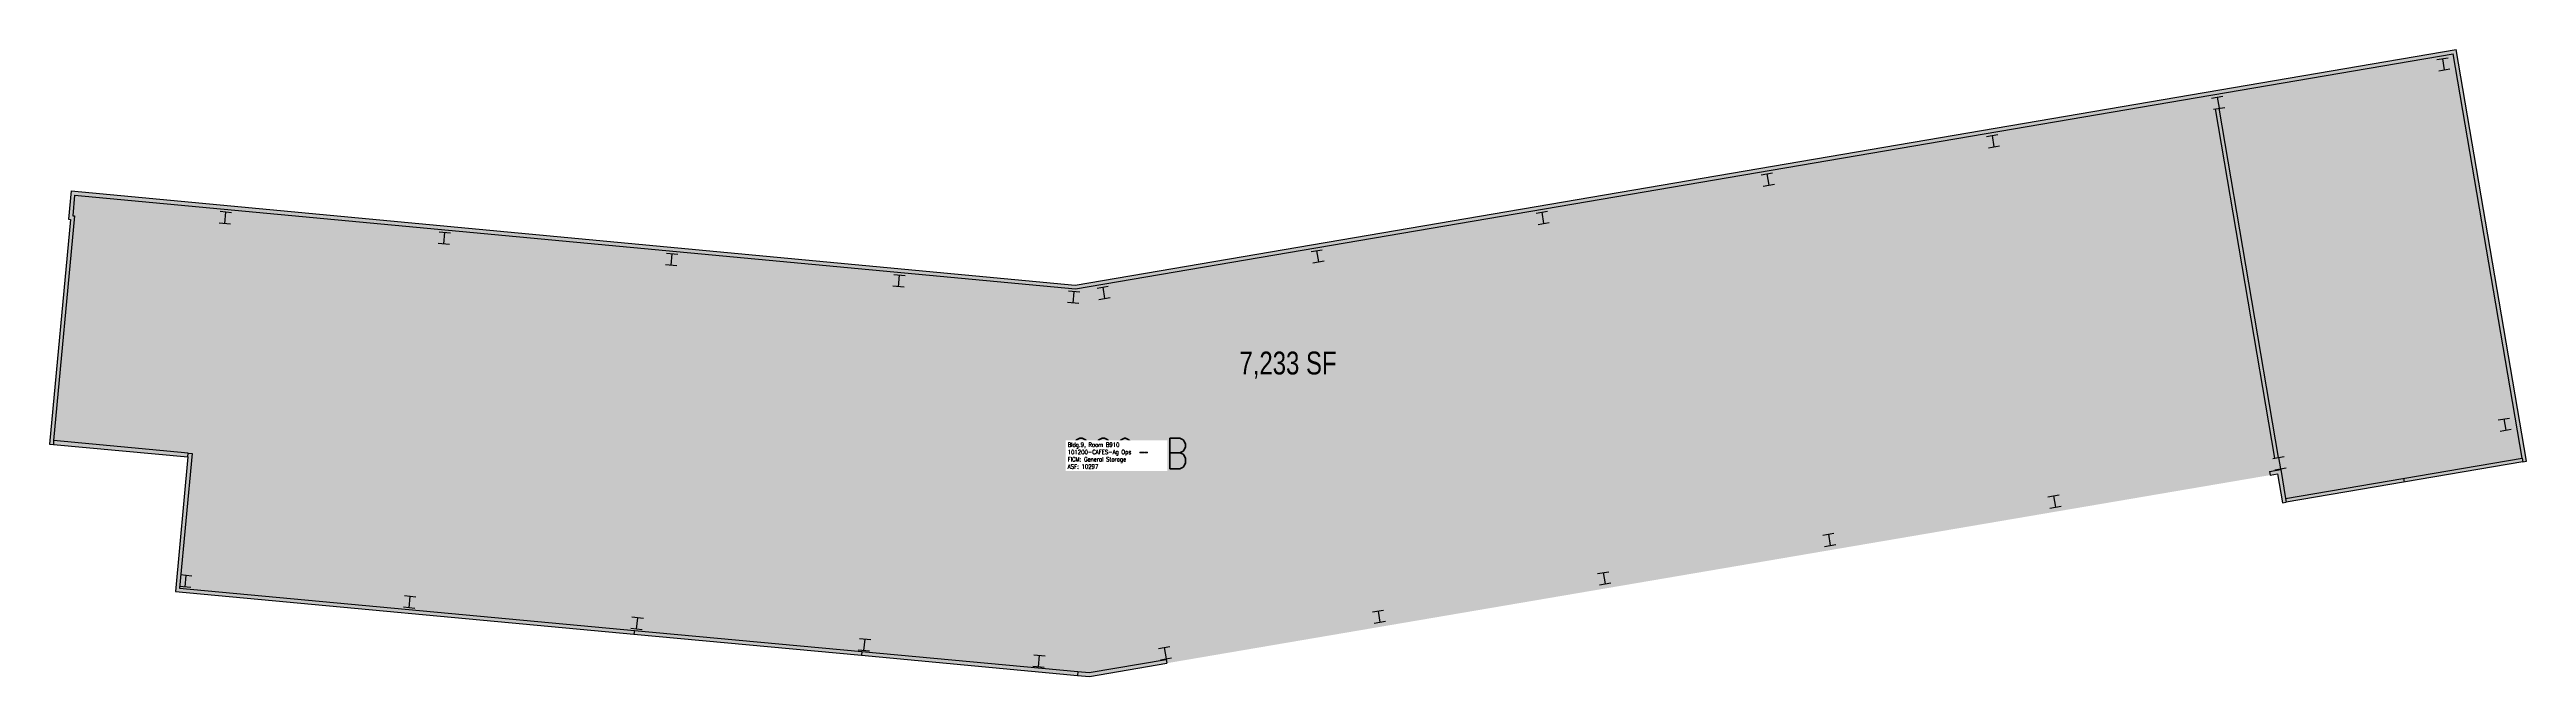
# Model space of a CAD drawing. Header units: inches. Extents: x -256 to 2347, y 39 to 698.
import ezdxf
from ezdxf.enums import TextEntityAlignment as Align

# ---------------------------------------------------------------- set-up
doc = ezdxf.new("R2010")
doc.units = ezdxf.units.IN
doc.header["$LTSCALE"] = 10
doc.header["$MEASUREMENT"] = 0
doc.layers.get('0').update_dxf_attribs({"linetype": 'CONTINUOUS'})
for name, color, linetype in [('A-COLS', 5, 'CONTINUOUS'), ('A-DOOR', 2, 'CONTINUOUS'), ('A-IDEN-RNUM', 7, 'CONTINUOUS'), ('A-IDEN-SNUM', 4, 'CONTINUOUS'), ('A-IDEN-VNUM', 4, 'CONTINUOUS'), ('A-WALL', 7, 'CONTINUOUS'), ('AREA-TEXT', 3, 'CONTINUOUS'), ('Rooms-Category-Color', 7, 'CONTINUOUS'), ('Rooms-College-Color', 7, 'CONTINUOUS'), ('Rooms-Department-Color', 7, 'CONTINUOUS'), ('Rooms-Division-Color', 7, 'CONTINUOUS'), ('Rooms-Information', 7, 'CONTINUOUS')]:
    doc.layers.add(name, color=color, linetype=linetype)
doc.styles.add('AREA', font='arial.ttf', dxfattribs={"width": 0.75, "height": 24})
doc.styles.add('ROOMSNUMBER', font='txt.shx', dxfattribs={"height": 0.03})
doc.styles.add('ROOMVNUMBER', font='simplex.shx', dxfattribs={"width": 0.85})

# ---------------------------------------------------------------- blocks, each defined once
blk = doc.blocks.new('COL1')
for p, q in [((-0.5, 0.5), (0.5, 0.5)), ((0, 0.5), (0, -0.5)), ((-0.5, -0.5), (0.5, -0.5))]:
    blk.add_line(p, q)

msp = doc.modelspace()

# ---------------------------------------------------------------- hatches: boundary and pattern name
at = {"layer": 'Rooms-Category-Color', "true_color": 0xe3c5e1}
msp.add_hatch(color=254, dxfattribs=at).paths.add_polyline_path([(1565.5, 576.8), (822.1, 450.1), (-232.9, 549), (-235.7, 519.2), (-233.7, 519), (-255.6, 283.1), (-110.3, 269.6), (-123.4, 128.2), (837, 39), (2085.5, 251.8), (2090.7, 221.3), (2347, 265), (2273.3, 697.5)])
at = {"layer": 'Rooms-College-Color', "true_color": 0xe3c5e1}
msp.add_hatch(color=254, dxfattribs=at).paths.add_polyline_path([(1565.5, 576.8), (822.1, 450.1), (-232.9, 549), (-235.7, 519.2), (-233.7, 519), (-255.6, 283.1), (-110.3, 269.6), (-123.4, 128.2), (837, 39), (2085.5, 251.8), (2090.7, 221.3), (2347, 265), (2273.3, 697.5)])
at = {"layer": 'Rooms-Department-Color', "true_color": 0xe3c5e1}
msp.add_hatch(color=254, dxfattribs=at).paths.add_polyline_path([(1565.5, 576.8), (822.1, 450.1), (-232.9, 549), (-235.7, 519.2), (-233.7, 519), (-255.6, 283.1), (-110.3, 269.6), (-123.4, 128.2), (837, 39), (2085.5, 251.8), (2090.7, 221.3), (2347, 265), (2273.3, 697.5)])
at = {"layer": 'Rooms-Division-Color', "true_color": 0xe3c5e1}
msp.add_hatch(color=254, dxfattribs=at).paths.add_polyline_path([(1565.5, 576.8), (822.1, 450.1), (-232.9, 549), (-235.7, 519.2), (-233.7, 519), (-255.6, 283.1), (-110.3, 269.6), (-123.4, 128.2), (837, 39), (2085.5, 251.8), (2090.7, 221.3), (2347, 265), (2273.3, 697.5)])

# ---------------------------------------------------------------- linework, layer by layer
at = {"layer": 'A-COLS'}
for p, q in [((2082.7, 268.4), (2020.2, 635.1)), ((2086.6, 269.1), (2024.1, 635.8))]:
    msp.add_line(p, q, dxfattribs=at)
at = {"layer": 'A-DOOR'}
for p, q in [((-109.9, 273.5), (-251.3, 286.7)), ((-251.6, 282.7), (-110.3, 269.6)), ((2094, 225.9), (2342.4, 268.2)), ((2343.1, 264.3), (2094.7, 221.9)), ((2218.9, 243.1), (2218.2, 247.1)), ((358.5, 83.4), (597.5, 61.2)), ((358.9, 87.4), (597.9, 65.2)), ((597.9, 65.2), (597.5, 61.2)), ((597.5, 61.2), (824.5, 40.1)), ((597.9, 65.2), (824.9, 44.1))]:
    msp.add_line(p, q, dxfattribs=at)
at = {"layer": 'A-WALL'}
for p, q in [((-251.3, 286.7), (-251.6, 282.7)), ((-110.3, 269.6), (-109.9, 273.5)), ((2342.4, 268.2), (2343.1, 264.3)), ((2077, 254.4), (2077.6, 250.5)), ((2094, 225.9), (2094.7, 221.9)), ((358.9, 87.4), (358.5, 83.4)), ((917.7, 56.8), (918.4, 52.8)), ((824.9, 44.1), (824.5, 40.1))]:
    msp.add_line(p, q, dxfattribs=at)
for points in [[(-232.9, 549), (822.1, 450.1), (2273.3, 697.5)], [(-229.3, 544.6), (822.3, 446.1), (2270, 692.9)], [(2342.4, 268.2), (2270, 692.9)], [(2343.1, 264.3), (2347, 265), (2273.3, 697.5)], [(-232.9, 549), (-235.7, 519.2), (-233.7, 519), (-255.6, 283.1), (-251.6, 282.7)], [(-229.3, 544.6), (-231.3, 522.8), (-229.4, 522.7), (-251.3, 286.7)], [(-110.3, 269.6), (-123.4, 128.2), (358.5, 83.4)], [(-109.9, 273.5), (-105.9, 273.2), (-119, 131.8), (358.9, 87.4)], [(2077, 254.4), (2088.8, 256.4), (2094, 225.9)], [(2077.6, 250.5), (2085.5, 251.8), (2090.7, 221.3), (2094.7, 221.9)], [(824.5, 40.1), (837, 39), (918.4, 52.8)], [(824.9, 44.1), (836.9, 43), (917.7, 56.8)]]:
    msp.add_lwpolyline(points, dxfattribs=at)

# ---------------------------------------------------------------- block references
at = {"layer": 'A-COLS', "xscale": 12, "yscale": 12, "zscale": 12}
for p, rotation in [((2259.7, 682), 9.675930439305995), ((2023.1, 641.7), 9.675930439305995), ((1786.5, 601.3), 9.675930439305995), ((1549.9, 561), 9.675930439305995), ((-71, 520.7), 174.5834483512759), ((1313.3, 520.7), 9.675930439305995), ((159.1, 499.3), 174.5834483512759), ((398, 476.9), 174.5834483512759), ((1076.8, 480.3), 9.675930439305995), ((637, 454.4), 174.5834483512759), ((820.4, 437.2), 174.5834483512759), ((852, 442), 9.675930439305995), ((2324.2, 303.5), 9.675930439305995), ((2087.6, 263.1), 9.675930439305995), ((1851.1, 222.8), 9.675930439305995), ((1614.5, 182.5), 9.675930439305995), ((-112.5, 139), 174.5834483512759), ((1377.9, 142.1), 9.675930439305995), ((122.8, 117), 174.5834483512759), ((1141.3, 101.8), 9.675930439305995), ((361.8, 94.6), 174.5834483512759), ((600.7, 72.1), 174.5834483512759), ((784.1, 54.9), 174.5834483512759), ((916.5, 63.5), 9.675930439305995)]:
    msp.add_blockref('COL1', p, dxfattribs=dict(at, rotation=rotation))

# ---------------------------------------------------------------- texts
at = {"layer": 'A-IDEN-RNUM', "style": 'ROOMSNUMBER'}
msp.add_text('0910-00', height=0.96, dxfattribs=at).set_placement((894.1, 274.2), align=Align.MIDDLE)
at = {"layer": 'A-IDEN-SNUM', "style": 'ROOMSNUMBER'}
msp.add_text('0090B91000', height=0.96, dxfattribs=at).set_placement((894.1, 274.2), align=Align.MIDDLE)
at = {"layer": 'A-IDEN-VNUM', "style": 'ROOMVNUMBER', "width": 0.85}
msp.add_text('009-B', height=32, dxfattribs=at).set_placement((879, 273.2), align=Align.MIDDLE)
at = {"layer": 'AREA-TEXT', "style": 'AREA', "width": 0.75}
msp.add_text('7,233 SF', height=24, dxfattribs=at).set_placement((1045.7, 368.2), align=Align.MIDDLE_CENTER)

# ---------------------------------------------------------------- next in the draw order: texts
at = {"layer": 'Rooms-Information', "insert": (814.3, 257.2), "char_height": 4.571, "width": 102.4, "attachment_point": 7, "style": 'ROOMVNUMBER', "bg_fill": 3, "box_fill_scale": 1.5, "bg_fill_color": 256, "bg_fill_true_color": 13158600, "bg_fill_transparency": 0}
msp.add_mtext('Bldg.9, Room B910^M^J101200-CAFES-Ag Ops^M^JFICM: General Storage^M^JASF: 10297', dxfattribs=at)

doc.saveas('drawing.dxf')
